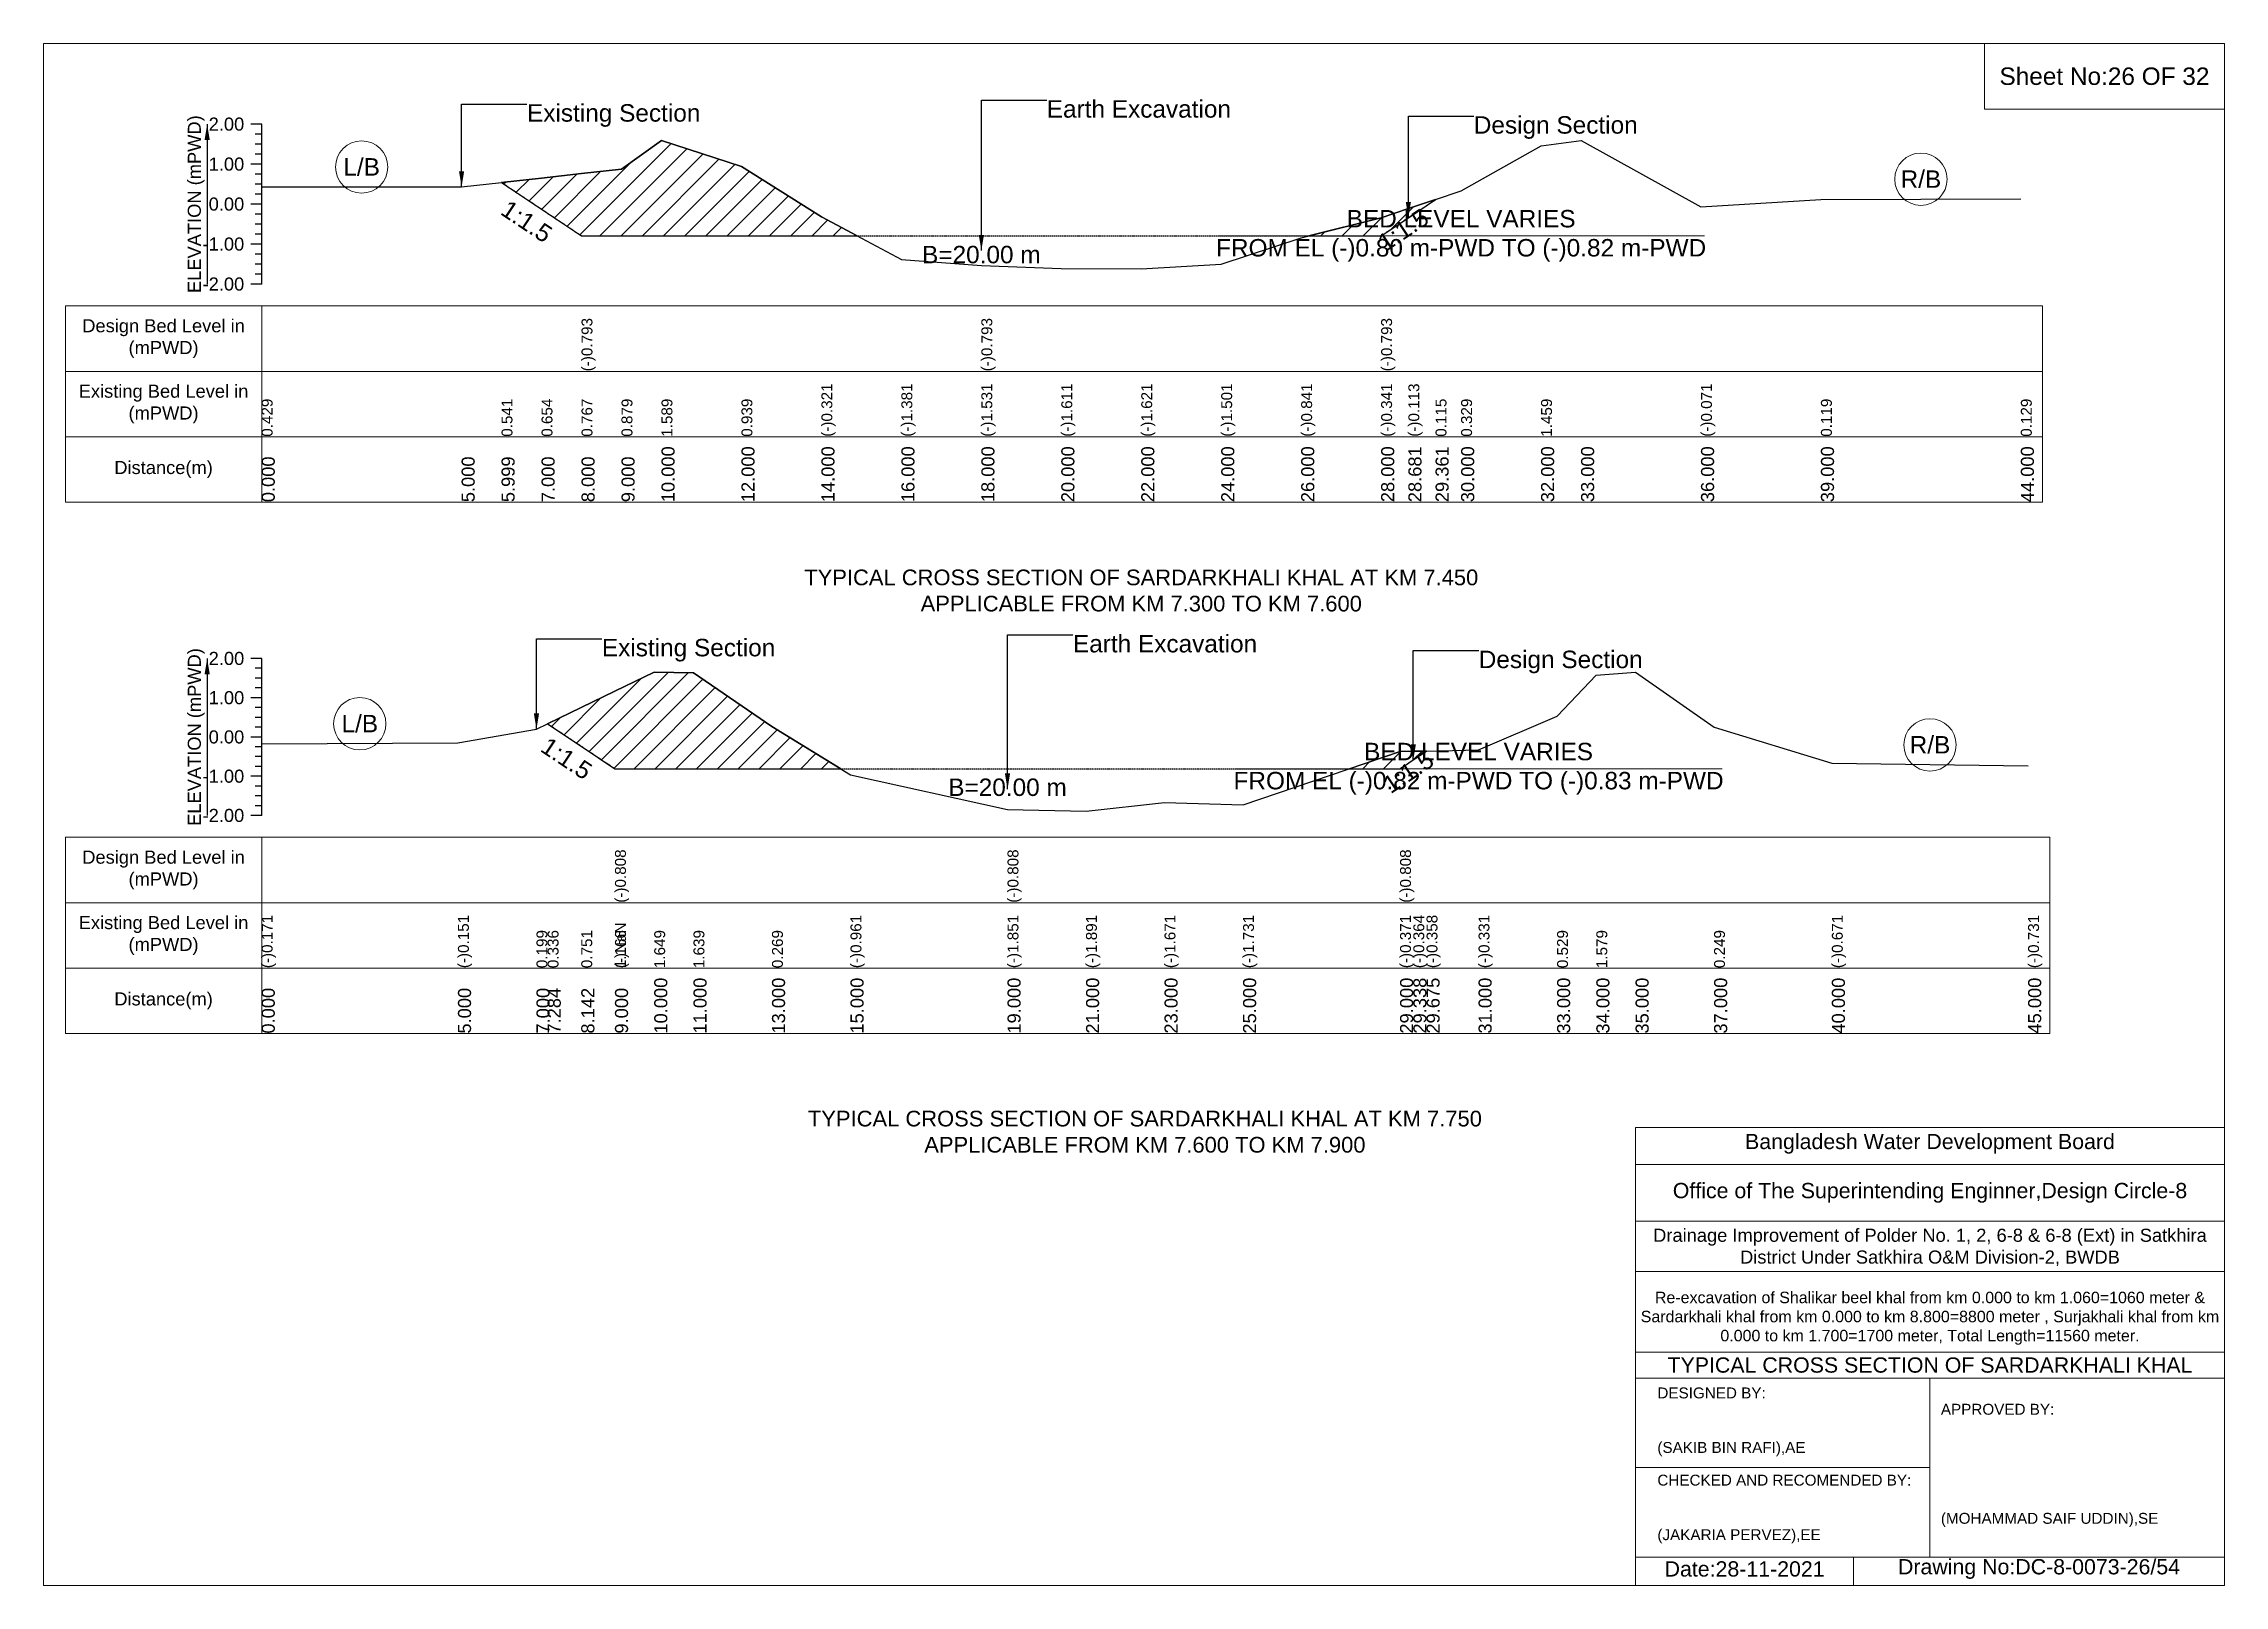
# Model space of a CAD drawing. Header units: inches. Extents: x 93000 to 416000, y -4242 to 0.
# Drawn here: x 350000 to 356000, y -4242 to 0 of the extents above; entities that cross this region are included whole.
import ezdxf

# ---------------------------------------------------------------- set-up
doc = ezdxf.new("R2010")
doc.units = ezdxf.units.IN
doc.header["$LTSCALE"] = 7
doc.header["$MEASUREMENT"] = 0
doc.linetypes.add('DASHED', pattern=[0.75, 0.5, -0.25])
for name, color, linetype, lineweight in [('Cross section Data Border', 7, 'Continuous', 9), ('Cross Section Labels', 7, 'Continuous', 9), ('Design_Bed_Level for Xsection', 7, 'DASHED', 25), ('Existing_Bed_Level for Xsection', 7, 'Continuous', 25), ('Long Section Labels', 7, 'Continuous', 9)]:
    doc.layers.add(name, color=color, linetype=linetype, lineweight=lineweight)
doc.styles.get("Standard").update_dxf_attribs({"font": 'arial.ttf'})
doc.dimstyles.get("Standard").update_dxf_attribs({"dimtxt": 0.18, "dimasz": 0.18, "dimexe": 0.18, "dimexo": 0.0625, "dimgap": 0.09, "dimtad": 0, "dimtih": 1, "dimtoh": 1, "dimdec": 4, "dimzin": 0, "dimdsep": 46, "dimtxsty": 'Standard', "dimcen": 0.09, "dimadec": 0, "dimazin": 0, "dimtfac": 1, "dimtdec": 4, "dimtofl": 0, "dimtmove": 0, "dimatfit": 3, "dimfxl": 0, "dimtolj": 1, "dimtzin": 0, "dimarcsym": 0})

msp = doc.modelspace()

# ---------------------------------------------------------------- texts
at = {"layer": 'Cross section Data Border', "attachment_point": 5}
for s, insert, char_height in [('Sheet No:26 OF 32', (355670, -90), 48), ('Bangladesh Water Development Board', (355190, -3027), 42), ('Office of The Superintending Enginner,Design Circle-8', (355190, -3162), 42)]:
    msp.add_mtext(s, dxfattribs=dict(at, insert=insert, char_height=char_height))
at = {"layer": 'Cross section Data Border'}
for s, insert, char_height, width, attachment_point in [('Design Bed Level in (mPWD)', (350330, -811.7), 36, 480, 5), ('Existing Bed Level in (mPWD)', (350330, -991.7), 36, 480, 5), ('Distance(m)', (350330, -1171.7), 36, 480, 5), ('Design Bed Level in (mPWD)', (350330, -2273.8), 36, 480, 5), ('Existing Bed Level in (mPWD)', (350330, -2453.8), 36, 480, 5), ('Distance(m)', (350330, -2633.8), 36, 480, 5), ('Drainage Improvement of Polder No. 1, 2, 6-8 & 6-8 (Ext) in Satkhira District Under Satkhira O&M Division-2, BWDB', (355190, -3312), 36, 1680, 5), ('Re-excavation of Shalikar beel khal from km 0.000 to km 1.060=1060 meter & Sardarkhali khal from km 0.000 to km 8.800=8800 meter , Surjakhali khal from km 0.000 to km 1.700=1700 meter, Total Length=11560 meter.', (355190, -3507), 31.4683, 1620, 5), ('TYPICAL CROSS SECTION OF SARDARKHALI KHAL', (355190, -3636), 42, 1680, 5), ('DESIGNED BY:\\P\\P\\P(SAKIB BIN RAFI),AE', (354440, -3792), 30, 840, 4), ('APPROVED BY:\\P\\P\\P\\P\\P\\P(MOHAMMAD SAIF UDDIN),SE', (355220, -3912), 30, 840, 4), ('CHECKED AND RECOMENDED BY:\\P\\P\\P(JAKARIA PERVEZ),EE', (354440, -4032), 30, 840, 4), ('Date:28-11-2021', (354680, -4197), 42, 840, 5), ('Drawing No:DC-8-0073-26/54', (355490, -4197), 42, 1320, 5)]:
    msp.add_mtext(s, dxfattribs=dict(at, insert=insert, char_height=char_height, width=width, attachment_point=attachment_point))
at = {"layer": 'Cross Section Labels'}
for s, insert, char_height, attachment_point in [('Existing Section', (351330, -166.7), 48, 1), ('Earth Excavation', (352760, -155.7), 48, 1), ('Design Section', (353934.9, -199.7), 48, 1), ('L/B', (350875, -339.5), 48, 5), ('R/B', (355165, -373.1), 48, 5), ('BED LEVEL VARIES \\PFROM EL (-)0.80 m-PWD TO (-)0.82 m-PWD', (353900, -528.9), 48, 5), ('B=20.00 m', (352580, -556.4), 48, 2), ('TYPICAL CROSS SECTION OF SARDARKHALI KHAL AT KM 7.450\\PAPPLICABLE FROM KM 7.300 TO KM 7.600', (353020, -1505), 43.2, 5), ('Existing Section', (351536, -1637.8), 48, 1), ('Earth Excavation', (352832, -1627), 48, 1), ('Design Section', (353948.5, -1670.2), 48, 1), ('L/B', (350870, -1871.2), 48, 5), ('R/B', (355190, -1929.5), 48, 5), ('BED LEVEL VARIES \\PFROM EL (-)0.82 m-PWD TO (-)0.83 m-PWD', (353948, -1995), 48, 5), ('B=20.00 m', (352652, -2022), 48, 2), ('TYPICAL CROSS SECTION OF SARDARKHALI KHAL AT KM 7.750\\PAPPLICABLE FROM KM 7.600 TO KM 7.900', (353030, -2994), 43.2, 5)]:
    msp.add_mtext(s, dxfattribs=dict(at, insert=insert, char_height=char_height, attachment_point=attachment_point))
at = {"layer": 'Cross Section Labels', "char_height": 48, "attachment_point": 2}
for insert, rotation in [((351342.5, -469.3), 326.30993), ((353727.4, -492.7), 33.69007), ((351452.3, -1946.7), 326.30993), ((353741.5, -1984.2), 33.69007)]:
    msp.add_mtext('1:1.5', dxfattribs=dict(at, insert=insert, rotation=rotation))
at = {"layer": 'Existing_Bed_Level for Xsection', "char_height": 36, "attachment_point": 5, "rotation": 90}
for insert in [(350420, -441.7), (350420, -1907.8)]:
    msp.add_mtext('ELEVATION (mPWD)', dxfattribs=dict(at, insert=insert))
at = {"layer": 'Existing_Bed_Level for Xsection', "char_height": 36, "attachment_point": 6}
for s, insert in [('2.00', (350552, -221.7)), ('1.00', (350552, -331.7)), ('0.00', (350552, -441.7)), ('-1.00', (350552, -551.7)), ('-2.00', (350552, -661.7)), ('2.00', (350552, -1691.8)), ('1.00', (350552, -1799.8)), ('0.00', (350552, -1907.8)), ('-1.00', (350552, -2015.8)), ('-2.00', (350552, -2123.8))]:
    msp.add_mtext(s, dxfattribs=dict(at, insert=insert))
at = {"layer": 'Long Section Labels', "attachment_point": 1, "rotation": 90}
for s, insert, char_height in [('(-)0.793', (351480, -901.7), 30), ('(-)0.793', (352580, -901.7), 30), ('(-)0.793', (353680, -901.7), 30), ('(-)0.321', (352140, -1081.7), 30), ('(-)1.381', (352360, -1081.7), 30), ('(-)1.531', (352580, -1081.7), 30), ('(-)1.531', (352580, -1081.7), 30), ('(-)1.531', (352580, -1081.7), 30), ('(-)1.611', (352800, -1081.7), 30), ('(-)1.621', (353020, -1081.7), 30), ('(-)1.501', (353240, -1081.7), 30), ('(-)0.841', (353460, -1081.7), 30), ('(-)0.341', (353680, -1081.7), 30), ('(-)0.341', (353680, -1081.7), 30), ('(-)0.341', (353680, -1081.7), 30), ('(-)0.113', (353754.9, -1081.7), 30), ('(-)0.071', (354560, -1081.7), 30), ('0.429', (350600, -1081.7), 30), ('0.429', (350600, -1081.7), 30), ('0.541', (351259.9, -1081.7), 30), ('0.654', (351370, -1081.7), 30), ('0.767', (351480, -1081.7), 30), ('0.767', (351480, -1081.7), 30), ('0.767', (351480, -1081.7), 30), ('0.879', (351590, -1081.7), 30), ('1.589', (351700, -1081.7), 30), ('1.589', (351700, -1081.7), 30), ('0.939', (351920, -1081.7), 30), ('0.115', (353829.7, -1081.7), 30), ('0.329', (353900, -1081.7), 30), ('1.459', (354120, -1081.7), 30), ('0.119', (354890, -1081.7), 30), ('0.129', (355440, -1081.7), 30), ('0.000', (350600, -1261.7), 36), ('5.000', (351150, -1261.7), 36), ('5.999', (351259.9, -1261.7), 36), ('7.000', (351370, -1261.7), 36), ('8.000', (351480, -1261.7), 36), ('8.000', (351480, -1261.7), 36), ('8.000', (351480, -1261.7), 36), ('9.000', (351590, -1261.7), 36), ('10.000', (351700, -1261.7), 36), ('12.000', (351920, -1261.7), 36), ('14.000', (352140, -1261.7), 36), ('16.000', (352360, -1261.7), 36), ('18.000', (352580, -1261.7), 36), ('18.000', (352580, -1261.7), 36), ('18.000', (352580, -1261.7), 36), ('20.000', (352800, -1261.7), 36), ('22.000', (353020, -1261.7), 36), ('24.000', (353240, -1261.7), 36), ('26.000', (353460, -1261.7), 36), ('28.000', (353680, -1261.7), 36), ('28.000', (353680, -1261.7), 36), ('28.000', (353680, -1261.7), 36), ('28.681', (353754.9, -1261.7), 36), ('29.361', (353829.7, -1261.7), 36), ('30.000', (353900, -1261.7), 36), ('32.000', (354120, -1261.7), 36), ('33.000', (354230, -1261.7), 36), ('36.000', (354560, -1261.7), 36), ('39.000', (354890, -1261.7), 36), ('44.000', (355440, -1261.7), 36), ('(-)0.808', (351572, -2363.8), 30), ('(-)0.808', (352652, -2363.8), 30), ('(-)0.808', (353732, -2363.8), 30), ('(-)0.171', (350600, -2543.8), 30), ('(-)0.151', (351140, -2543.8), 30), ('(-)0.961', (352220, -2543.8), 30), ('(-)1.851', (352652, -2543.8), 30), ('(-)1.851', (352652, -2543.8), 30), ('(-)1.851', (352652, -2543.8), 30), ('(-)1.891', (352868, -2543.8), 30), ('(-)1.671', (353084, -2543.8), 30), ('(-)1.731', (353300, -2543.8), 30), ('(-)0.371', (353732, -2543.8), 30), ('(-)0.371', (353732, -2543.8), 30), ('(-)0.364', (353768.5, -2543.8), 30), ('(-)0.358', (353804.9, -2543.8), 30), ('(-)0.331', (353948, -2543.8), 30), ('(-)0.671', (354920, -2543.8), 30), ('(-)0.731', (355460, -2543.8), 30), ('0.199', (351356, -2543.8), 30), ('0.336', (351386.7, -2543.8), 30), ('0.751', (351479.3, -2543.8), 30), ('(-)NaN', (351572, -2543.8), 30), ('(-)NaN', (351572, -2543.8), 30), ('1.166', (351572, -2543.8), 30), ('1.166', (351572, -2543.8), 30), ('1.649', (351680, -2543.8), 30), ('1.649', (351680, -2543.8), 30), ('1.639', (351788, -2543.8), 30), ('0.269', (352004, -2543.8), 30), ('0.529', (354164, -2543.8), 30), ('1.579', (354272, -2543.8), 30), ('0.249', (354596, -2543.8), 30), ('10.000', (351680, -2723.8), 36), ('11.000', (351788, -2723.8), 36), ('13.000', (352004, -2723.8), 36), ('15.000', (352220, -2723.8), 36), ('19.000', (352652, -2723.8), 36), ('19.000', (352652, -2723.8), 36), ('19.000', (352652, -2723.8), 36), ('21.000', (352868, -2723.8), 36), ('23.000', (353084, -2723.8), 36), ('25.000', (353300, -2723.8), 36), ('29.000', (353732, -2723.8), 36), ('29.000', (353732, -2723.8), 36), ('29.000', (353732, -2723.8), 36), ('29.338', (353768.5, -2723.8), 36), ('29.675', (353804.9, -2723.8), 36), ('31.000', (353948, -2723.8), 36), ('33.000', (354164, -2723.8), 36), ('34.000', (354272, -2723.8), 36), ('35.000', (354380, -2723.8), 36), ('37.000', (354596, -2723.8), 36), ('40.000', (354920, -2723.8), 36), ('45.000', (355460, -2723.8), 36), ('0.000', (350600, -2723.8), 36), ('5.000', (351140, -2723.8), 36), ('7.000', (351356, -2723.8), 36), ('7.284', (351386.7, -2723.8), 36), ('8.142', (351479.3, -2723.8), 36), ('9.000', (351572, -2723.8), 36), ('9.000', (351572, -2723.8), 36), ('9.000', (351572, -2723.8), 36)]:
    msp.add_mtext(s, dxfattribs=dict(at, insert=insert, char_height=char_height))

# ---------------------------------------------------------------- hatches: boundary and pattern name
at = {"layer": 'Existing_Bed_Level for Xsection'}
h = msp.add_hatch(dxfattribs=at)
h.set_pattern_fill('ANSI31', color=256, scale=330, style=0)
h.paths.add_polyline_path([(351259.9, -382.1), (351370, -455.5), (351480, -528.9), (351590, -528.9), (351700, -528.9), (351920, -528.9), (352140, -528.9), (352237.9, -528.9), (352140, -477), (351920, -338.4), (351700, -266.9), (351590, -345), (351480, -357.4), (351370, -369.8)])
h = msp.add_hatch(dxfattribs=at)
h.set_pattern_fill('ANSI31', color=256, scale=330, style=0)
h.paths.add_polyline_path([(353481.3, -528.9), (353680, -528.9), (353754.9, -479), (353829.7, -429), (353754.9, -454.1), (353680, -479.2)])
h = msp.add_hatch(dxfattribs=at)
h.set_pattern_fill('ANSI31', color=256, scale=324, style=0)
h.paths.add_polyline_path([(351386.7, -1871.4), (351479.3, -1933.2), (351572, -1995), (351680, -1995), (351788, -1995), (352004, -1995), (352193, -1995), (352004, -1878.7), (351788, -1730.8), (351680, -1729.7), (351572, -1781.9), (351479.3, -1826.7)])
h = msp.add_hatch(dxfattribs=at)
h.set_pattern_fill('ANSI31', color=256, scale=324, style=0)
h.paths.add_polyline_path([(353593.3, -1995), (353732, -1995), (353768.5, -1970.7), (353804.9, -1946.4), (353768.5, -1947.1), (353732, -1947.8)])

# ---------------------------------------------------------------- linework, layer by layer
at = {"layer": 'Cross section Data Border'}
for points in [[(350000, 0), (356000, 0), (356000, -4242), (350000, -4242)], [(355340, 0), (356000, 0), (356000, -180), (355340, -180)], [(350060, -721.7), (355500, -721.7), (355500, -1261.7), (350060, -1261.7)], [(350060, -2183.8), (355520, -2183.8), (355520, -2723.8), (350060, -2723.8)]]:
    msp.add_lwpolyline(points, close=True, dxfattribs=at)
for points in [[(350600, -721.7), (350600, -1261.7)], [(350060, -901.7), (355500, -901.7)], [(350060, -1081.7), (355500, -1081.7)], [(350600, -2183.8), (350600, -2723.8)], [(350060, -2363.8), (355520, -2363.8)], [(350060, -2543.8), (355520, -2543.8)], [(354380, -4242), (354380, -2982), (356000, -2982)], [(354380, -3084), (356000, -3084)], [(354380, -3240), (356000, -3240)], [(354380, -3378), (356000, -3378)], [(354380, -3600), (356000, -3600)], [(354380, -3672), (356000, -3672)], [(355190, -3672), (355190, -4164)], [(354380, -3918), (355190, -3918)], [(354380, -4164), (356000, -4164)], [(354980, -4164), (354980, -4242)]]:
    msp.add_lwpolyline(points, dxfattribs=at)
at = {"layer": 'Cross Section Labels'}
for points in [[(353230.2, -528.9), (354569.8, -528.9)], [(353278.2, -1995), (354617.8, -1995)]]:
    msp.add_lwpolyline(points, dxfattribs=at)
for centre in [(350875, -339.5), (355165, -373.1), (350870, -1871.2), (355190, -1929.5)]:
    msp.add_circle(centre, 72, dxfattribs=at)
at = {"layer": 'Design_Bed_Level for Xsection'}
for points in [[(351259.9, -382.1), (351370, -455.5), (351480, -528.9), (352580, -528.9), (353680, -528.9), (353754.9, -479), (353829.7, -429)], [(351386.7, -1871.4), (351479.3, -1933.2), (351572, -1995), (352652, -1995), (353732, -1995), (353768.5, -1970.7), (353804.9, -1946.4)]]:
    msp.add_lwpolyline(points, dxfattribs=at)
at = {"layer": 'Existing_Bed_Level for Xsection'}
for points in [[(350600, -221.7), (350570, -221.7)], [(350600, -661.7), (350600, -551.7), (350600, -441.7), (350600, -331.7), (350600, -221.7)], [(350600, -249.2), (350582, -249.2)], [(350600, -276.7), (350582, -276.7)], [(350600, -394.5), (351150, -394.5), (351259.9, -382.1), (351370, -369.8), (351480, -357.4), (351480, -357.4), (351590, -345), (351700, -266.9), (351920, -338.4), (352140, -477), (352360, -593.6), (352580, -610.1), (352580, -610.1), (352800, -618.9), (353020, -620), (353240, -606.8), (353460, -534.2), (353680, -479.2), (353680, -479.2), (353754.9, -454.1), (353829.7, -429), (353900, -405.5), (354120, -281.2), (354230, -266.9), (354560, -449.5), (354890, -428.6), (355440, -427.5)], [(350600, -331.7), (350570, -331.7)], [(350600, -304.2), (350582, -304.2)], [(350600, -359.2), (350582, -359.2)], [(350600, -386.7), (350582, -386.7)], [(350600, -414.2), (350582, -414.2)], [(350600, -441.7), (350570, -441.7)], [(350600, -469.2), (350582, -469.2)], [(350600, -496.7), (350582, -496.7)], [(350600, -524.2), (350582, -524.2)], [(350600, -551.7), (350570, -551.7)], [(350600, -579.2), (350582, -579.2)], [(350600, -606.7), (350582, -606.7)], [(350600, -634.2), (350582, -634.2)], [(350600, -661.7), (350570, -661.7)], [(350600, -1691.8), (350570, -1691.8)], [(350600, -1718.8), (350582, -1718.8)], [(350600, -2123.8), (350600, -2015.8), (350600, -1907.8), (350600, -1799.8), (350600, -1691.8)], [(350600, -1926.2), (351140, -1924.1), (351356, -1886.3), (351386.7, -1871.4), (351479.3, -1826.7), (351572, -1781.9), (351572, -1781.9), (351680, -1729.7), (351788, -1730.8), (352004, -1878.7), (352220, -2011.6), (352652, -2107.7), (352652, -2107.7), (352868, -2112), (353084, -2088.2), (353300, -2094.7), (353732, -1947.8), (353732, -1947.8), (353768.5, -1947.1), (353804.9, -1946.4), (353948, -1943.5), (354164, -1850.6), (354272, -1737.2), (354380, -1729.7), (354596, -1880.9), (354920, -1980.2), (355460, -1986.7)], [(350600, -1799.8), (350570, -1799.8)], [(350600, -1745.8), (350582, -1745.8)], [(350600, -1772.8), (350582, -1772.8)], [(350600, -1826.8), (350582, -1826.8)], [(350600, -1853.8), (350582, -1853.8)], [(350600, -1907.8), (350570, -1907.8)], [(350600, -1880.8), (350582, -1880.8)], [(350600, -1934.8), (350582, -1934.8)], [(350600, -1961.8), (350582, -1961.8)], [(350600, -2015.8), (350570, -2015.8)], [(350600, -1988.8), (350582, -1988.8)], [(350600, -2042.8), (350582, -2042.8)], [(350600, -2069.8), (350582, -2069.8)], [(350600, -2096.8), (350582, -2096.8)], [(350600, -2123.8), (350570, -2123.8)]]:
    msp.add_lwpolyline(points, dxfattribs=at)
for points in [[(351259.9, -382.1), (351370, -455.5), (351480, -528.9), (351480, -528.9), (351590, -528.9), (351700, -528.9), (351920, -528.9), (352140, -528.9), (352237.9, -528.9), (352140, -477), (351920, -338.4), (351700, -266.9), (351590, -345), (351480, -357.4), (351480, -357.4), (351370, -369.8)], [(353481.3, -528.9), (353680, -528.9), (353680, -528.9), (353754.9, -479), (353829.7, -429), (353754.9, -454.1), (353680, -479.2), (353680, -479.2)], [(351386.7, -1871.4), (351386.7, -1871.4), (351479.3, -1933.2), (351572, -1995), (351572, -1995), (351680, -1995), (351788, -1995), (352004, -1995), (352193, -1995), (352004, -1878.7), (351788, -1730.8), (351680, -1729.7), (351572, -1781.9), (351572, -1781.9), (351479.3, -1826.7), (351386.7, -1871.4)], [(353593.3, -1995), (353732, -1995), (353732, -1995), (353768.5, -1970.7), (353804.9, -1946.4), (353768.5, -1947.1), (353732, -1947.8), (353732, -1947.8)]]:
    msp.add_lwpolyline(points, close=True, dxfattribs=at)

msp.set_redraw_order([(e.dxf.handle, doc.entitydb.next_handle()) for e in msp.query("TEXT MTEXT ATTDEF DIMENSION ARC_DIMENSION")])  # texts and dimensions are drawn at this point

# ---------------------------------------------------------------- leaders
at = {"layer": 'Cross Section Labels', "annotation_type": 0, "has_hookline": 1, "hookline_direction": 0}
for points, text_width in [([(351150, -394.5), (351150, -166.7), (351329.9, -166.7)], 467.2), ([(352580, -569.5), (352580, -155.7), (352759.9, -155.7)], 497), ([(353754.9, -479), (353754.9, -199.7), (353934.8, -199.7)], 441.2), ([(351356, -1886.3), (351356, -1637.8), (351535.9, -1637.8)], 467.2), ([(352652, -2051.3), (352652, -1627), (352831.9, -1627)], 497), ([(353768.5, -1970.7), (353768.5, -1670.2), (353948.4, -1670.2)], 441.2)]:
    msp.add_leader(points, dimstyle='Standard', override={"dimasz": 43.2}, dxfattribs=dict(at, text_width=text_width))
at = {"layer": 'Existing_Bed_Level for Xsection'}
for points in [[(350450, -221.7), (350450, -661.7)], [(350450, -1691.8), (350450, -2123.8)]]:
    msp.add_leader(points, dimstyle='Standard', override={"dimasz": 43.2}, dxfattribs=at)

doc.saveas('drawing.dxf')
